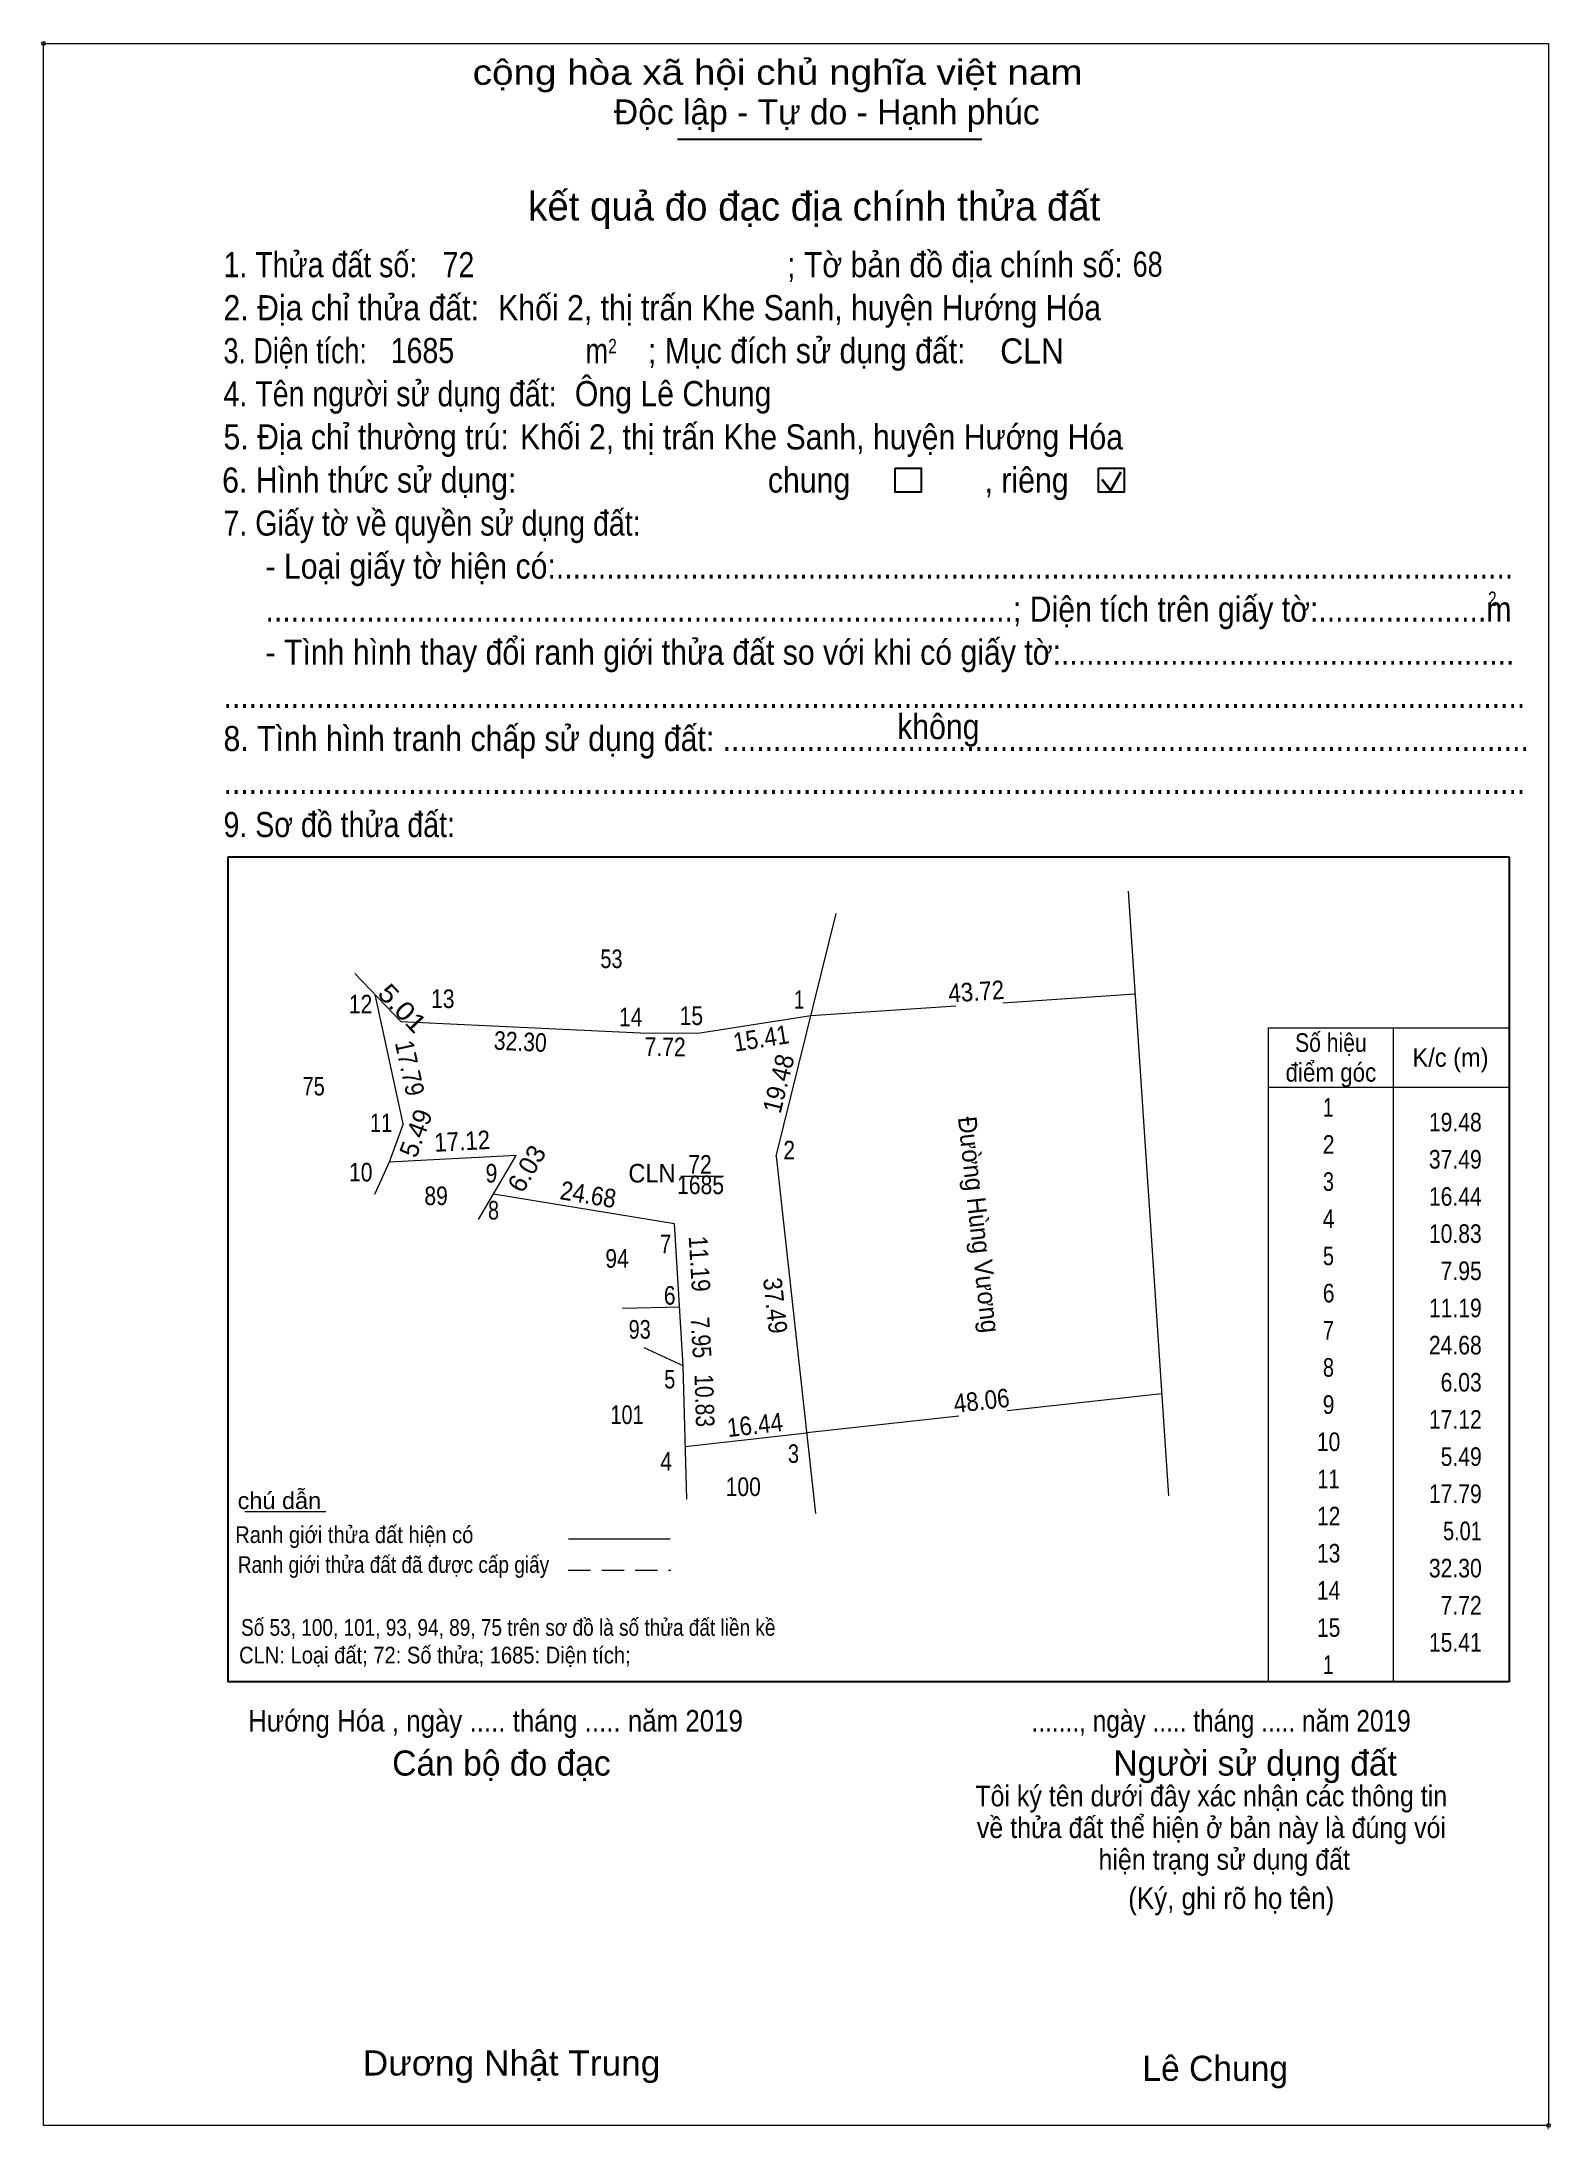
# Model space of a CAD drawing. Header units: metres. Extents: x 550018 to 551614, y 1839052 to 1839808.
# Drawn here: x 551069.3 to 551272.3, y 1839054.4 to 1839335.2 of the extents above; entities that cross this region are included whole.
import ezdxf
from ezdxf.enums import TextEntityAlignment as Align

# ---------------------------------------------------------------- set-up
doc = ezdxf.new("R2010")
doc.units = ezdxf.units.M
doc.header["$PDMODE"] = 32
doc.header["$PDSIZE"] = 0.5
doc.linetypes.add('DOTTED', pattern=[1.5, 0.3, -1.2])
doc.linetypes.add('MEDIUM_DASHED', pattern=[4.5, 3, -1.5])
for name, color, linetype, lineweight in [('1', 7, 'DOTTED', 13), ('17', 7, 'Continuous', 13), ('2', 7, 'Continuous', 13), ('6', 7, 'Continuous', 13), ('63', 7, 'Continuous', 13)]:
    doc.layers.add(name, color=color, linetype=linetype, lineweight=lineweight)

msp = doc.modelspace()

# ---------------------------------------------------------------- texts
at = {"layer": '1'}
for s, width, p in [('53', 0.8, (551145.95, 1839210.62)), ('75', 0.8, (551105.88, 1839193.48)), ('CLN', 0.95, (551151.405, 1839181.77)), ('72', 0.85, (551157.87, 1839182.96)), ('89', 0.85, (551122.355, 1839178.73)), ('1685', 0.85, (551157.94, 1839180.2)), ('94', 0.85, (551146.705, 1839170.3)), ('93', 0.8, (551149.75, 1839160.76)), ('101', 0.8, (551148.045, 1839149.28)), ('100', 0.85, (551163.685, 1839139.59))]:
    msp.add_text(s, height=2.5, dxfattribs=dict(at, width=width)).set_placement(p, align=Align.CENTER)
at = {"layer": '2'}
for s, height, width, p in [('cộng hòa xã hội chủ nghĩa việt nam', 3.38, 1.15, (551127.28, 1839329.46)), ('1. Thửa đất số:', 3.38, 0.85, (551093.74, 1839303.57)), ('; Tờ bản đồ địa chính số:', 3.38, 0.9, (551169.58, 1839303.57)), ('72', 3.38, 0.85, (551123.22, 1839303.57)), ('68', 3.38, 0.8, (551216.1, 1839303.63)), ('2. Địa chỉ thửa đất:', 3.38, 0.9, (551093.74, 1839297.78)), (' Khối 2, thị trấn Khe Sanh, huyện Hướng Hóa', 3.38, 0.9, (551129.57, 1839297.78)), ('3. Diện tích:', 3.38, 0.8, (551093.74, 1839291.99)), ('1685', 3.38, 0.85, (551116.24, 1839292.02)), ('m', 3.38, 0.8, (551142.47, 1839291.99)), ('2', 1.931, 0.8, (551145.52, 1839293.34)), ('; Mục đích sử dụng đất:', 3.38, 0.9, (551150.86, 1839291.99)), ('CLN', 3.38, 0.95, (551198.26, 1839291.96)), ('Ông Lê Chung', 3.38, 0.9, (551141.02, 1839286.22)), ('4. Tên người sử dụng đất:', 3.38, 0.85, (551093.74, 1839286.2)), ('5. Địa chỉ thường trú:', 3.38, 0.9, (551093.74, 1839280.4)), ('Khối 2, thị trấn Khe Sanh, huyện Hướng Hóa', 3.38, 0.9, (551133.65, 1839280.4)), ('6. Hình thức sử dụng:', 3.38, 0.9, (551093.56, 1839274.59)), ('chung                , riêng', 3.38, 0.9, (551167, 1839274.59)), ('7. Giấy tờ về quyền sử dụng đất:', 3.38, 0.85, (551093.74, 1839268.8)), ('     - Loại giấy tờ hiện có:..................................................................................................................', 3.38, 0.9, (551093.74, 1839263.01)), ('     .........................................................................................; Diện tích trên giấy tờ:....................m', 3.38, 0.9, (551093.74, 1839257.22)), ('2', 1.931, 0.8, (551263.92, 1839259.35)), ('     - Tình hình thay đổi ranh giới thửa đất so với khi có giấy tờ:......................................................', 3.38, 0.9, (551093.74, 1839251.43)), ('...........................................................................................................................................................', 3.38, 0.9, (551093.74, 1839245.62)), ('8. Tình hình tranh chấp sử dụng đất: ................................................................................................', 3.38, 0.9, (551093.74, 1839239.82)), ('không', 3.38, 0.9, (551184.4, 1839241.42)), ('...........................................................................................................................................................', 3.38, 0.9, (551093.74, 1839234.03)), ('9. Sơ đồ thửa đất:', 3.38, 0.85, (551093.74, 1839228.24)), ('Hướng Hóa , ngày ..... tháng ..... năm 2019', 2.895, 0.9, (551097.05, 1839107.9)), ('......., ngày ..... tháng ..... năm 2019', 2.895, 0.85, (551202.48, 1839107.9)), ('(Ký, ghi rõ họ tên)', 2.898, 0.9, (551215.5, 1839084.03)), ('Dương Nhật Trung', 3.38, 1.05, (551112.48, 1839061.62))]:
    msp.add_text(s, height=height, dxfattribs=dict(at, width=width)).set_placement(p)
for s, p in [('Độc lập - Tự do - Hạnh phúc', (551146.28, 1839324.12)), ('Cán bộ đo đạc', (551116.44, 1839101.97)), ('Người sử dụng đất', (551213.5, 1839101.97)), ('Lê Chung', (551217.4, 1839060.9))]:
    msp.add_text(s, height=3.38, dxfattribs=at).set_placement(p)
for s, height, p in [('kết quả đo đạc địa chính thửa đất', 3.864, (551173.245, 1839311.2)), ('.', 0.966, (551272.018, 1839054.39))]:
    msp.add_text(s, height=height, dxfattribs=at).set_placement(p, align=Align.CENTER)
at = {"layer": '2', "width": 0.9}
for s, p in [('Tôi ký tên dưới đây xác nhận các thông tin', (551226.665, 1839097.84)), ('về thửa đất thể hiện ở bản này là đúng vói', (551226.695, 1839093.57)), ('hiện trạng sử dụng đất', (551228.415, 1839089.31))]:
    msp.add_text(s, height=2.793, dxfattribs=at).set_placement(p, align=Align.CENTER)
at = {"layer": '6'}
for s, width, p in [('chú dẫn', 1.05, (551095.64, 1839137.84)), ('Ranh giới thửa đất hiện có ', 0.9, (551095.32, 1839133.26)), ('Ranh giới thửa đất đã được cấp giấy', 0.85, (551095.67, 1839129.24)), ('Số 53, 100, 101, 93, 94, 89, 75 trên sơ đồ là số thửa đất liền kề', 0.85, (551096.1, 1839120.78)), ('CLN: Loại đất; 72: Số thửa; 1685: Diện tích;', 0.9, (551095.84, 1839117.06))]:
    msp.add_text(s, height=2.25, dxfattribs=dict(at, width=width)).set_placement(p)
at = {"layer": '63'}
for s, rotation, width, p in [('43.72', 3.817, 0.9, (551195.127, 1839206.227)), ('5.01', 313.626, 1.15, (551116.907, 1839204.352)), ('17.79', 282.333, 0.9, (551117.59, 1839196.902)), ('32.30', 357.285, 0.85, (551133.631, 1839199.485)), ('7.72', 359.629, 0.85, (551153.167, 1839198.772)), ('15.41', 8.961, 0.9, (551166.28, 1839199.944)), ('19.48', 76.099, 0.95, (551169.647, 1839194.785)), ('Đường Hùng Vương', 276.295, 0.95, (551194.175, 1839175.967)), ('17.12', 3.013, 0.9, (551125.924, 1839186.094)), ('24.68', 350.648, 0.9, (551142.622, 1839178.924)), ('11.19', 273.433, 0.9, (551156.561, 1839170.76)), ('37.49', 276.295, 0.9, (551166.761, 1839165.072)), ('7.95', 273.46, 0.85, (551156.762, 1839160.84)), ('10.83', 271.64, 0.85, (551157.233, 1839152.391)), ('48.06', 6.307, 0.9, (551195.893, 1839151.184)), ('16.44', 6.286, 0.9, (551165.388, 1839147.923))]:
    msp.add_text(s, height=2.5, rotation=rotation, dxfattribs=dict(at, width=width)).set_placement(p, align=Align.CENTER)
for s, width, p in [(' 12', 0.85, (551113.77, 1839204.52)), (' 13', 0.85, (551124.83, 1839205.24)), (' 1', 0.75, (551171.91, 1839205.14)), (' 14', 0.85, (551150.12, 1839202.79)), (' 15', 0.85, (551158.28, 1839202.96)), (' 11', 0.8, (551116.44, 1839188.55)), ('19.48', 0.85, (551263.07, 1839188.64)), (' 2', 0.85, (551170.66, 1839184.88)), (' 10', 0.85, (551113.79, 1839181.91)), (' 9', 0.85, (551130.59, 1839181.77)), ('37.49', 0.85, (551263.07, 1839183.64)), ('16.44', 0.85, (551263.07, 1839178.64)), (' 8', 0.8, (551130.82, 1839176.79)), ('10.83', 0.85, (551263.07, 1839173.64)), (' 7', 0.8, (551153.99, 1839172.26)), ('7.95', 0.85, (551263.07, 1839168.64)), (' 6', 0.85, (551154.58, 1839165.33)), ('11.19', 0.85, (551263.07, 1839163.64)), ('24.68', 0.85, (551263.07, 1839158.64)), (' 5', 0.8, (551154.54, 1839154.05)), ('6.03', 0.85, (551263.07, 1839153.64)), ('17.12', 0.85, (551263.07, 1839148.64)), (' 4', 0.85, (551154.1, 1839142.99)), (' 3', 0.8, (551171.19, 1839144.04)), ('5.49', 0.85, (551263.07, 1839143.64)), ('17.79', 0.85, (551263.07, 1839138.64)), ('5.01', 0.8, (551263.07, 1839133.64)), ('32.30', 0.85, (551263.07, 1839128.64)), ('7.72', 0.85, (551263.07, 1839123.64)), ('15.41', 0.85, (551263.07, 1839118.64))]:
    msp.add_text(s, height=2.5, dxfattribs=dict(at, width=width)).set_placement(p, align=Align.RIGHT)
for s, width, p in [('Số hiệu', 0.85, (551242.77, 1839199.34)), ('điểm góc', 0.9, (551242.77, 1839195.34)), ('K/c (m)', 0.95, (551258.87, 1839197.34)), (' 1', 0.75, (551242.065, 1839190.64)), (' 2', 0.85, (551242.07, 1839185.64)), (' 3', 0.8, (551242.07, 1839180.64)), (' 4', 0.85, (551242.065, 1839175.64)), (' 5', 0.8, (551242.07, 1839170.64)), (' 6', 0.85, (551242.07, 1839165.64)), (' 7', 0.8, (551242.07, 1839160.64)), (' 8', 0.8, (551242.07, 1839155.64)), (' 9', 0.85, (551242.065, 1839150.64)), (' 10', 0.85, (551242.065, 1839145.64)), (' 11', 0.8, (551242.065, 1839140.64)), (' 12', 0.85, (551242.07, 1839135.64)), (' 13', 0.85, (551242.07, 1839130.64)), (' 14', 0.85, (551242.065, 1839125.64)), (' 15', 0.85, (551242.07, 1839120.64)), (' 1', 0.75, (551242.065, 1839115.64))]:
    msp.add_text(s, height=2.5, dxfattribs=dict(at, width=width)).set_placement(p, align=Align.CENTER)
for s, rotation, p in [('5.49', 69.652, (551120.803, 1839187.975)), ('6.03', 59.607, (551135.624, 1839183.008))]:
    msp.add_text(s, height=2.5, rotation=rotation, dxfattribs=at).set_placement(p, align=Align.CENTER)

# ---------------------------------------------------------------- linework, layer by layer
at = {"layer": '17'}
msp.add_line((551096.63, 1839137.52), (551107.49, 1839137.52), dxfattribs=at)
at = {"layer": '2', "lineweight": 25}
for p, q in [((551154.82, 1839322.15), (551195.78, 1839322.15)), ((551094.36, 1839225.57), (551266.77, 1839225.57)), ((551266.77, 1839225.57), (551266.77, 1839114.59))]:
    msp.add_line(p, q, dxfattribs=at)
at = {"layer": '2', "lineweight": 35}
for p, q in [((551211.94, 1839276.37), (551213.09, 1839274.87)), ((551213.09, 1839274.87), (551214.5, 1839277.38))]:
    msp.add_line(p, q, dxfattribs=at)
at = {"layer": '2'}
for p, q in [((551215.5, 1839220.98), (551220.91, 1839139.61)), ((551168.12, 1839185.33), (551176.19, 1839217.95)), ((551117.94, 1839189.67), (551114.14, 1839207.05)), ((551157.58, 1839201.84), (551172.8, 1839204.24)), ((551149.86, 1839201.89), (551157.58, 1839201.84)), ((551117.94, 1839189.67), (551116.03, 1839184.52)), ((551168.12, 1839185.33), (551173.43, 1839137.22)), ((551154.43, 1839176.21), (551130.08, 1839180.22)), ((551155.89, 1839146.27), (551172.23, 1839148.07))]:
    msp.add_line(p, q, dxfattribs=at)
msp.add_lwpolyline([(551069.53, 1839335), (551272.04, 1839335), (551272.04, 1839054.9), (551069.53, 1839054.9)], close=True, dxfattribs=at)
at = {"layer": '2', "lineweight": 25}
for points in [[(551184.13, 1839277.87), (551187.61, 1839277.87), (551187.61, 1839274.63), (551184.13, 1839274.63)], [(551211.49, 1839277.87), (551214.97, 1839277.87), (551214.97, 1839274.63), (551211.49, 1839274.63)]]:
    msp.add_lwpolyline(points, close=True, dxfattribs=at)
msp.add_lwpolyline([(551266.77, 1839114.59), (551094.36, 1839114.59), (551094.36, 1839225.57)], dxfattribs=at)
at = {"layer": '2'}
for points in [[(551111.41, 1839209.91), (551117.6, 1839203.42), (551149.86, 1839201.89)], [(551128.07, 1839176.81), (551133.13, 1839185.42), (551116.03, 1839184.52)], [(551156.1, 1839139.17), (551155.58, 1839157.1), (551154.43, 1839176.21)]]:
    msp.add_lwpolyline(points, dxfattribs=at)
for p in [(551069.53, 1839335), (551272.04, 1839054.9)]:
    msp.add_point(p, dxfattribs=at)
at = {"layer": '6'}
msp.add_line((551140.16, 1839133.83), (551153.87, 1839133.83), dxfattribs=at)
at = {"layer": '6', "linetype": 'MEDIUM_DASHED'}
msp.add_line((551140.14, 1839129.6), (551153.94, 1839129.6), dxfattribs=at)
at = {"layer": '63'}
for p, q in [((551198.64, 1839205.96), (551216.42, 1839207.15)), ((551172.8, 1839204.24), (551192.3, 1839205.54)), ((551251.17, 1839202.59), (551251.17, 1839114.59)), ((551251.17, 1839202.59), (551251.17, 1839114.59)), ((551234.37, 1839194.59), (551266.77, 1839194.59)), ((551116.03, 1839184.52), (551114.08, 1839180.15)), ((551155.3, 1839182.6), (551161.05, 1839182.6)), ((551147.43, 1839164.87), (551155.1, 1839165.04)), ((551155.58, 1839157.1), (551150.36, 1839159.53)), ((551220, 1839153.35), (551199.21, 1839151.05)), ((551192.71, 1839150.34), (551172.23, 1839148.07))]:
    msp.add_line(p, q, dxfattribs=at)
msp.add_lwpolyline([(551234.37, 1839202.59), (551266.77, 1839202.59), (551266.77, 1839114.59), (551234.37, 1839114.59)], close=True, dxfattribs=at)

msp.set_redraw_order([(e.dxf.handle, doc.entitydb.next_handle()) for e in msp.query("TEXT MTEXT ATTDEF DIMENSION ARC_DIMENSION")])  # texts and dimensions are drawn at this point

doc.saveas('drawing.dxf')
